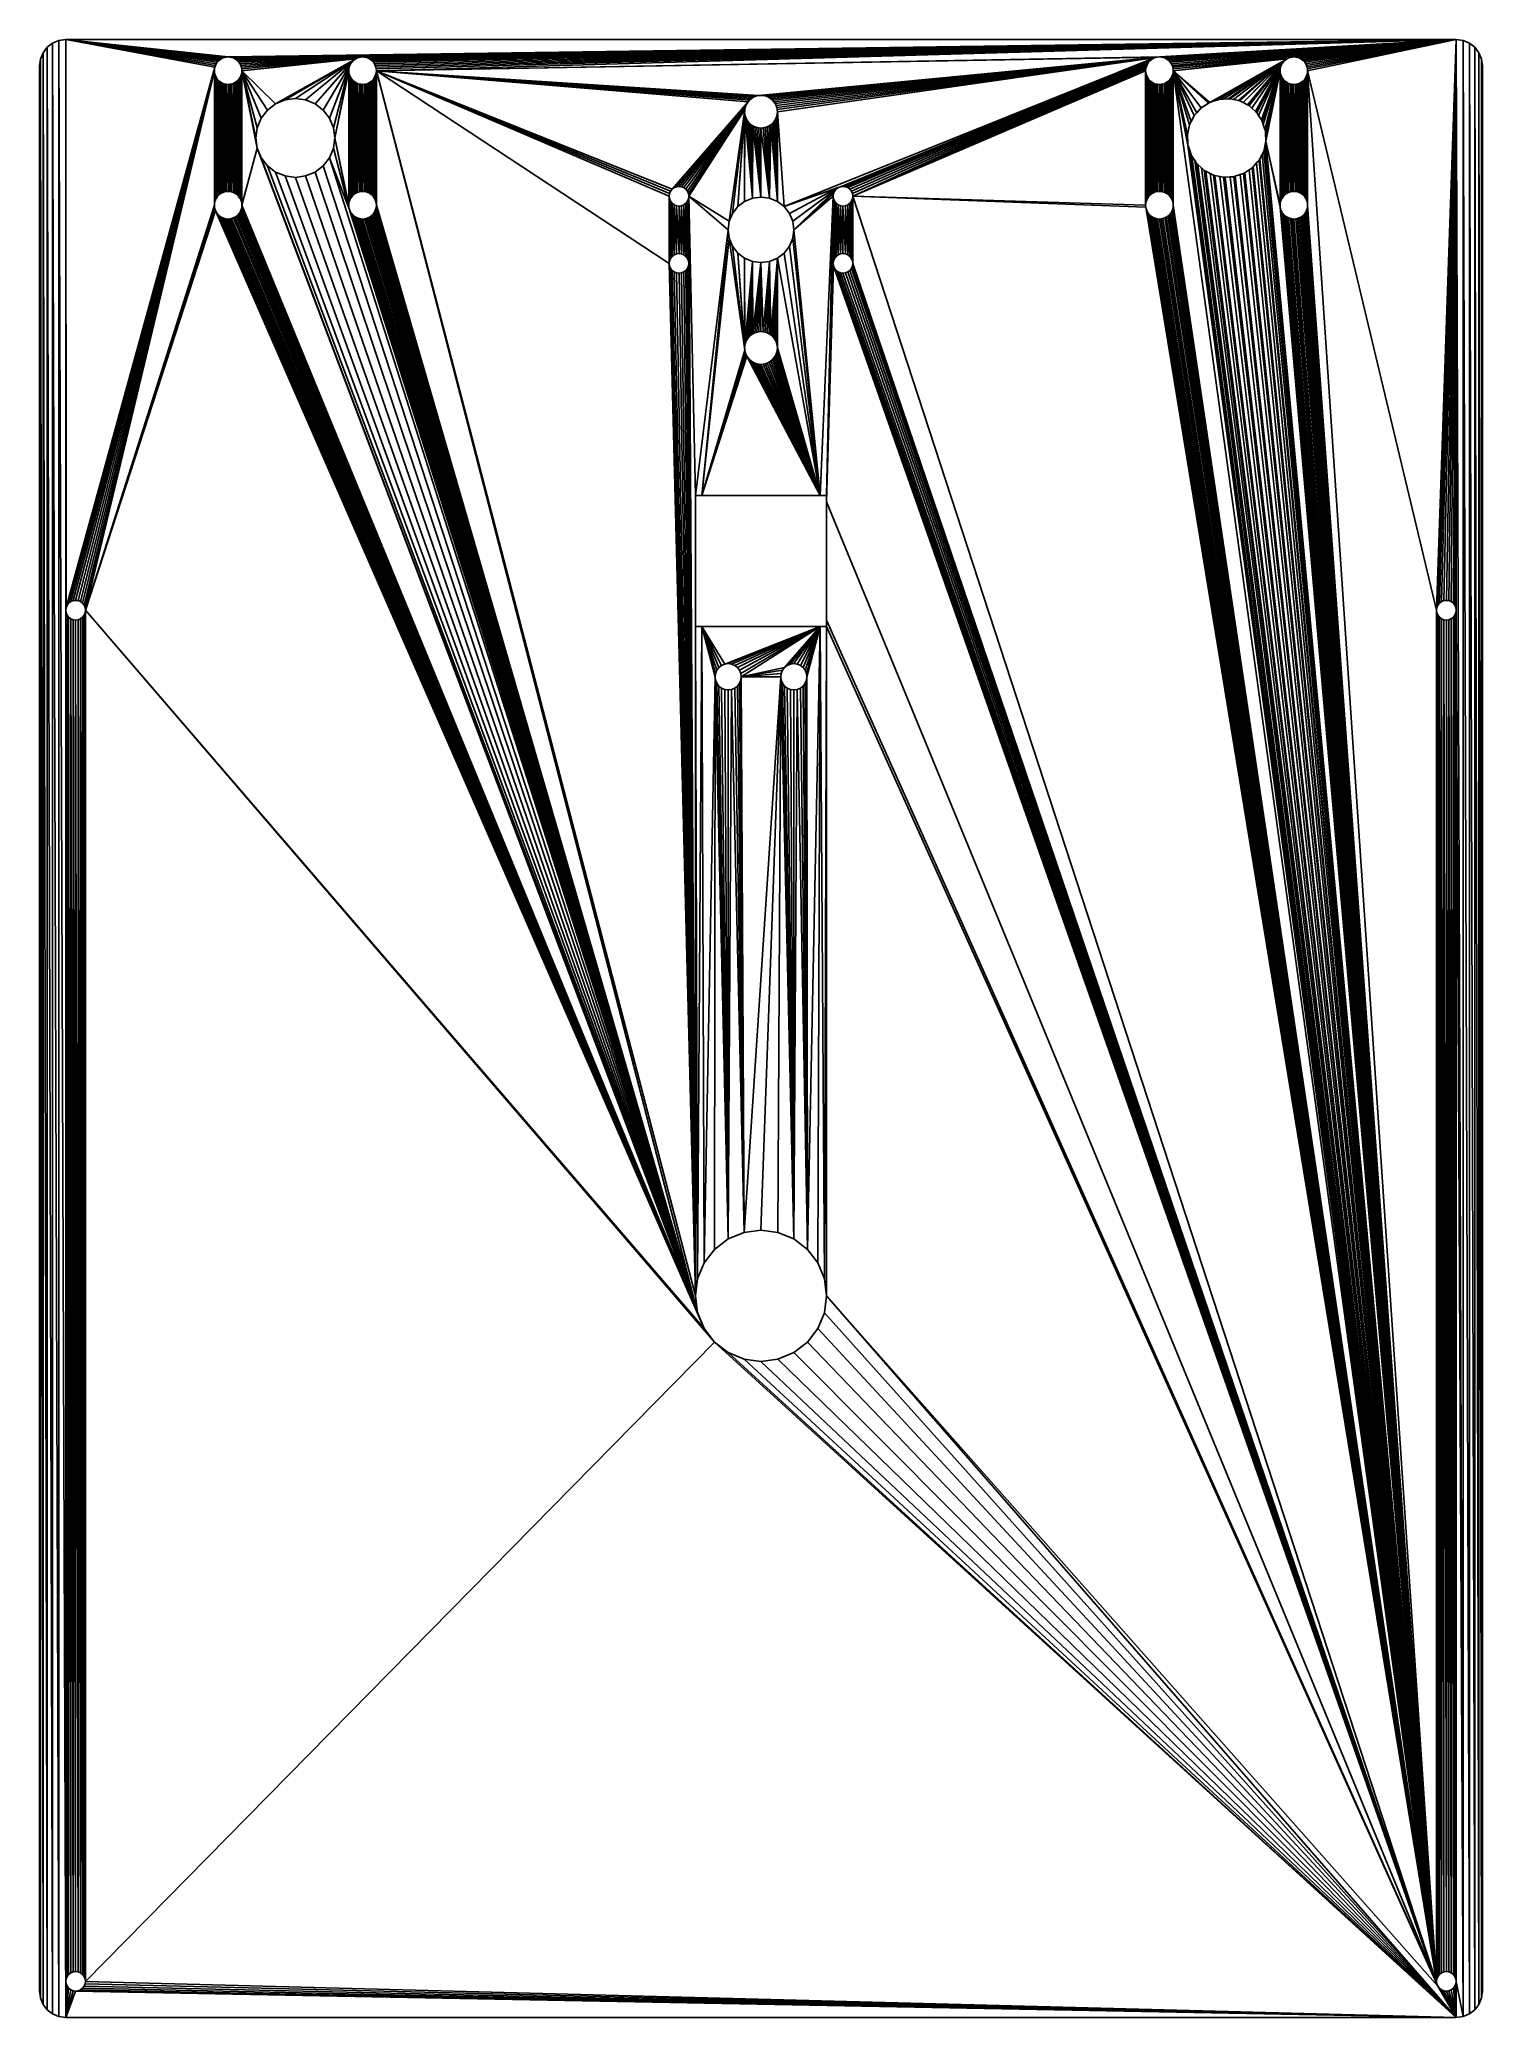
# Model space of a CAD drawing. Header units: metres. Extents: x 345 to 565, y 59 to 361.
import ezdxf

# ---------------------------------------------------------------- set-up
doc = ezdxf.new("R2010")
doc.units = ezdxf.units.M

msp = doc.modelspace()

# ---------------------------------------------------------------- meshes
at = {"layer": 'Layer0'}
mesh = msp.add_polyface(dxfattribs=at)
corners = [(348.5, 59.39, 136.99), (348.55, 64.5, 136.99), (348.5, 64.89, 136.99), (348.7, 64.14, 136.99), (348.94, 63.83, 136.99), (349.25, 63.59, 136.99), (349.61, 63.44, 136.99), (350, 63.39, 136.99), (560.5, 59.39, 136.99), (350.39, 63.44, 136.99), (350.75, 63.59, 136.99), (351.06, 63.83, 136.99), (351.3, 64.14, 136.99), (351.45, 64.5, 136.99), (351.5, 64.89, 136.99), (447.43, 162.32, 136.99), (351.5, 273.89, 136.99), (445.84, 164.39, 136.99), (449.5, 160.73, 136.99), (451.91, 159.73, 136.99), (454.5, 159.39, 136.99), (457.09, 159.73, 136.99), (459.5, 160.73, 136.99), (461.57, 162.32, 136.99), (463.16, 164.39, 136.99), (464.16, 166.8, 136.99), (464.5, 169.39, 136.99), (557.7, 64.14, 136.99), (464.5, 271.39, 136.99), (464.5, 272.39, 136.99), (557.55, 64.5, 136.99), (344.64, 62.36, 136.99), (344.5, 356.86, 136.99), (344.5, 63.39, 136.99), (344.64, 357.9, 136.99), (345.04, 61.39, 136.99), (345.04, 358.86, 136.99), (345.67, 60.56, 136.99), (345.67, 359.69, 136.99), (346.5, 59.93, 136.99), (346.5, 360.33, 136.99), (347.46, 59.53, 136.99), (347.46, 360.73, 136.99), (348.5, 360.86, 136.99), (464.16, 171.98, 136.99), (348.55, 65.28, 136.99), (348.5, 273.89, 136.99), (348.55, 273.5, 136.99), (348.7, 65.64, 136.99), (348.7, 273.14, 136.99), (348.94, 65.95, 136.99), (348.94, 272.83, 136.99), (349.25, 66.19, 136.99), (349.25, 272.59, 136.99), (349.61, 66.34, 136.99), (349.61, 272.44, 136.99), (350, 66.39, 136.99), (350, 272.39, 136.99), (350.39, 66.34, 136.99), (350.39, 272.44, 136.99), (350.75, 66.19, 136.99), (350.75, 272.59, 136.99), (351.06, 65.95, 136.99), (351.06, 272.83, 136.99), (351.3, 65.64, 136.99), (351.3, 273.14, 136.99), (351.45, 65.28, 136.99), (351.45, 273.5, 136.99)]
mesh.append_faces([[corners[k] for k in face] for face in [(31, 32, 33)]], dxfattribs={"vtx0": -1})
mesh.append_faces([[corners[k] for k in face] for face in [(1, 0, 3), (3, 0, 4), (4, 0, 5), (5, 0, 6), (6, 0, 7), (7, 8, 9), (9, 8, 10), (10, 8, 11), (11, 8, 12), (12, 8, 13), (13, 8, 14), (15, 8, 18), (18, 8, 19), (19, 8, 20), (20, 8, 21), (21, 8, 22), (22, 8, 23), (23, 8, 24), (24, 8, 25), (25, 8, 26), (28, 27, 29), (45, 46, 2), (46, 45, 47), (47, 48, 49), (49, 50, 51), (51, 52, 53), (53, 54, 55), (55, 56, 57), (57, 58, 59), (59, 60, 61), (61, 62, 63), (63, 64, 65), (65, 66, 67), (67, 14, 16)]], dxfattribs={"vtx0": -1, "vtx1": -1})
mesh.append_faces([[corners[k] for k in face] for face in [(14, 8, 15), (14, 15, 16), (26, 8, 27), (26, 27, 28), (43, 0, 2)]], dxfattribs={"vtx0": -1, "vtx1": -1, "vtx2": -1})
mesh.append_faces([[corners[k] for k in face] for face in [(0, 1, 2), (7, 0, 8), (16, 15, 17), (29, 27, 30), (34, 31, 35), (36, 35, 37), (38, 37, 39), (40, 39, 41), (42, 41, 0), (28, 44, 26), (47, 45, 48), (49, 48, 50), (51, 50, 52), (53, 52, 54), (55, 54, 56), (57, 56, 58), (59, 58, 60), (61, 60, 62), (63, 62, 64), (65, 64, 66), (67, 66, 14)]], dxfattribs={"vtx0": -1, "vtx2": -1})
mesh = msp.add_polyface(dxfattribs=at)
corners = [(351.5, 273.89, 136.99), (445.84, 164.39, 136.99), (371.31, 334.81, 136.99), (371.22, 335.07, 136.99), (371.16, 335.34, 136.99), (371.15, 335.61, 136.99), (371.43, 334.56, 136.99), (371.58, 334.33, 136.99), (371.76, 334.13, 136.99), (371.97, 333.95, 136.99), (372.2, 333.79, 136.99), (372.44, 333.67, 136.99), (372.7, 333.58, 136.99), (372.97, 333.53, 136.99), (373.25, 333.51, 136.99), (373.52, 333.53, 136.99), (373.79, 333.58, 136.99), (374.05, 333.67, 136.99), (374.3, 333.79, 136.99), (374.53, 333.95, 136.99), (374.73, 334.13, 136.99), (374.84, 334.25, 136.99), (374.91, 334.33, 136.99), (375.07, 334.56, 136.99), (375.19, 334.81, 136.99), (444.84, 166.8, 136.99), (375.28, 335.07, 136.99), (375.33, 335.34, 136.99), (375.35, 335.61, 136.99), (377.7, 344.31, 136.99), (378.3, 342.86, 136.99), (379.26, 341.62, 136.99), (380.5, 340.67, 136.99), (381.95, 340.07, 136.99), (383.5, 339.86, 136.99), (385.05, 340.07, 136.99), (386.5, 340.67, 136.99), (387.74, 341.62, 136.99), (388.7, 342.86, 136.99), (391.72, 335.07, 136.99), (391.81, 334.81, 136.99), (391.93, 334.56, 136.99), (392.09, 334.33, 136.99), (344.5, 356.86, 136.99), (344.64, 62.36, 136.99), (344.64, 357.9, 136.99), (345.04, 61.39, 136.99), (345.04, 358.86, 136.99), (345.67, 60.56, 136.99), (345.67, 359.69, 136.99), (346.5, 59.93, 136.99), (346.5, 360.33, 136.99), (347.46, 59.53, 136.99), (347.46, 360.73, 136.99), (348.5, 59.39, 136.99), (348.5, 360.86, 136.99), (348.5, 273.89, 136.99), (348.55, 274.28, 136.99), (371.22, 356.66, 136.99), (348.7, 274.64, 136.99), (348.94, 274.95, 136.99), (349.25, 275.19, 136.99), (349.61, 275.34, 136.99), (350, 275.39, 136.99), (350.39, 275.34, 136.99), (350.75, 275.19, 136.99), (351.06, 274.95, 136.99), (351.3, 274.64, 136.99), (351.45, 274.28, 136.99), (371.16, 356.39, 136.99), (371.15, 356.12, 136.99)]
mesh.append_faces([[corners[k] for k in face] for face in [(2, 1, 6), (6, 1, 7), (7, 1, 8), (8, 1, 9), (9, 1, 10), (10, 1, 11), (11, 1, 12), (12, 1, 13), (13, 1, 14), (14, 1, 15), (15, 1, 16), (16, 1, 17), (17, 1, 18), (18, 1, 19), (19, 1, 20), (20, 1, 21), (21, 1, 22), (22, 1, 23), (23, 1, 24), (24, 25, 26), (26, 25, 27), (27, 25, 28), (29, 25, 30), (30, 25, 31), (31, 25, 32), (32, 25, 33), (33, 25, 34), (34, 25, 35), (35, 25, 36), (36, 25, 37), (37, 25, 38), (39, 25, 40), (40, 25, 41), (41, 25, 42), (43, 44, 45), (45, 46, 47), (47, 48, 49), (49, 50, 51), (51, 52, 53), (53, 54, 55), (58, 0, 69), (69, 0, 70)]], dxfattribs={"vtx0": -1, "vtx1": -1})
mesh.append_faces([[corners[k] for k in face] for face in [(0, 1, 2), (28, 25, 29), (38, 25, 39), (55, 57, 58), (70, 0, 5)]], dxfattribs={"vtx0": -1, "vtx1": -1, "vtx2": -1})
mesh.append_faces([[corners[k] for k in face] for face in [(0, 2, 3), (0, 3, 4), (0, 4, 5), (55, 56, 57), (58, 57, 59), (58, 59, 60), (58, 60, 61), (58, 61, 62), (58, 62, 63), (58, 63, 64), (58, 64, 65), (58, 65, 66), (58, 66, 67), (58, 67, 68), (58, 68, 0)]], dxfattribs={"vtx0": -1, "vtx2": -1})
mesh = msp.add_polyface(dxfattribs=at)
corners = [(459.5, 178.05, 136.99), (457.5, 263.74, 136.99), (457.09, 179.05, 136.99), (457.57, 263.22, 136.99), (457.77, 262.74, 136.99), (458.09, 262.32, 136.99), (458.5, 262, 136.99), (458.98, 261.8, 136.99), (459.5, 261.74, 136.99), (460.02, 261.8, 136.99), (461.57, 176.46, 136.99), (460.5, 262, 136.99), (460.91, 262.32, 136.99), (461.23, 262.74, 136.99), (461.43, 263.22, 136.99), (461.5, 263.74, 136.99), (375.19, 334.81, 136.99), (445.84, 164.39, 136.99), (444.84, 166.8, 136.99), (395.85, 356.12, 136.99), (444.5, 169.39, 136.99), (464.5, 272.39, 136.99), (557.55, 64.5, 136.99), (464.5, 290.39, 136.99), (465.55, 326.35, 136.99), (465.7, 325.99, 136.99), (465.94, 325.68, 136.99), (466.25, 325.44, 136.99), (466.61, 325.29, 136.99), (467, 325.24, 136.99), (467.39, 325.29, 136.99), (467.75, 325.44, 136.99), (468.06, 325.68, 136.99), (468.3, 325.99, 136.99), (468.45, 326.35, 136.99), (468.5, 326.74, 136.99), (468.5, 336.99, 136.99), (513.16, 335.34, 136.99), (513.22, 335.07, 136.99), (513.31, 334.81, 136.99), (513.43, 334.56, 136.99), (348.5, 360.86, 136.99), (348.5, 64.89, 136.99), (348.5, 273.89, 136.99), (444.5, 291.39, 136.99), (444.5, 271.39, 136.99), (444.84, 171.98, 136.99), (445.5, 271.39, 136.99), (445.84, 174.39, 136.99), (447.5, 263.74, 136.99), (447.43, 176.46, 136.99), (451.5, 263.74, 136.99), (451.91, 179.05, 136.99), (454.5, 179.39, 136.99), (463.5, 271.39, 136.99), (463.16, 174.39, 136.99), (464.16, 171.98, 136.99), (464.5, 271.39, 136.99), (449.5, 178.05, 136.99), (447.57, 263.22, 136.99), (447.77, 262.74, 136.99), (448.09, 262.32, 136.99), (448.5, 262, 136.99), (448.98, 261.8, 136.99), (449.5, 261.74, 136.99), (450.02, 261.8, 136.99), (450.5, 262, 136.99), (450.91, 262.32, 136.99), (451.23, 262.74, 136.99), (451.43, 263.22, 136.99)]
mesh.append_faces([[corners[k] for k in face] for face in [(0, 1, 2), (1, 0, 3), (3, 0, 4), (4, 0, 5), (5, 0, 6), (6, 0, 7), (7, 0, 8), (8, 0, 9), (9, 10, 11), (11, 10, 12), (12, 10, 13), (13, 10, 14), (14, 10, 15), (21, 22, 23), (24, 22, 25), (25, 22, 26), (26, 22, 27), (27, 22, 28), (28, 22, 29), (29, 22, 30), (30, 22, 31), (31, 22, 32), (32, 22, 33), (33, 22, 34), (34, 22, 35), (37, 22, 38), (38, 22, 39), (39, 22, 40), (46, 45, 20), (45, 46, 47), (54, 56, 57), (58, 49, 50), (49, 58, 59), (59, 58, 60), (60, 58, 61), (61, 58, 62), (62, 58, 63), (63, 58, 64), (64, 58, 65), (65, 52, 66), (66, 52, 67), (67, 52, 68), (68, 52, 69), (69, 52, 51)]], dxfattribs={"vtx0": -1, "vtx1": -1})
mesh.append_faces([[corners[k] for k in face] for face in [(23, 22, 24), (35, 22, 36), (36, 22, 37), (41, 42, 43), (44, 20, 45), (47, 48, 49), (1, 51, 52), (54, 15, 10)]], dxfattribs={"vtx0": -1, "vtx1": -1, "vtx2": -1})
mesh.append_faces([[corners[k] for k in face] for face in [(9, 0, 10), (16, 17, 18), (19, 18, 20), (47, 46, 48), (49, 48, 50), (1, 52, 53), (1, 53, 2), (54, 10, 55), (54, 55, 56), (65, 58, 52)]], dxfattribs={"vtx0": -1, "vtx2": -1})
mesh = msp.add_polyface(dxfattribs=at)
corners = [(375.35, 335.61, 136.99), (377.7, 344.31, 136.99), (375.35, 356.12, 136.99), (348.5, 360.86, 136.99), (371.22, 356.66, 136.99), (371.31, 356.92, 136.99), (371.43, 357.17, 136.99), (371.58, 357.4, 136.99), (371.76, 357.6, 136.99), (371.97, 357.78, 136.99), (372.2, 357.94, 136.99), (372.44, 358.06, 136.99), (372.7, 358.15, 136.99), (372.97, 358.2, 136.99), (373.25, 358.22, 136.99), (371.16, 335.89, 136.99), (371.15, 356.12, 136.99), (371.15, 335.61, 136.99), (371.16, 355.84, 136.99), (371.22, 336.16, 136.99), (371.22, 355.57, 136.99), (371.31, 336.42, 136.99), (371.31, 355.31, 136.99), (371.43, 336.66, 136.99), (371.43, 355.07, 136.99), (371.58, 336.89, 136.99), (371.58, 354.84, 136.99), (371.76, 337.1, 136.99), (371.76, 354.63, 136.99), (371.88, 337.2, 136.99), (371.88, 354.52, 136.99), (371.97, 337.28, 136.99), (371.97, 354.45, 136.99), (372.2, 337.43, 136.99), (372.2, 354.3, 136.99), (372.44, 337.55, 136.99), (372.44, 354.18, 136.99), (372.7, 337.64, 136.99), (372.7, 354.09, 136.99), (372.97, 337.69, 136.99), (372.97, 354.04, 136.99), (373.25, 337.71, 136.99), (373.25, 354.02, 136.99), (373.52, 337.69, 136.99), (373.52, 354.04, 136.99), (373.79, 337.64, 136.99), (373.79, 354.09, 136.99), (374.05, 337.55, 136.99), (374.05, 354.18, 136.99), (374.3, 337.43, 136.99), (374.3, 354.3, 136.99), (374.53, 337.28, 136.99), (374.53, 354.45, 136.99), (374.73, 337.1, 136.99), (374.73, 354.63, 136.99), (374.91, 336.89, 136.99), (374.91, 354.84, 136.99), (375.07, 336.66, 136.99), (375.07, 355.07, 136.99), (375.19, 336.42, 136.99), (375.19, 355.31, 136.99), (375.28, 336.16, 136.99), (375.28, 355.57, 136.99), (375.33, 335.89, 136.99), (375.33, 355.84, 136.99)]
mesh.append_faces([[corners[k] for k in face] for face in [(15, 16, 17), (16, 15, 18), (18, 19, 20), (20, 21, 22), (22, 23, 24), (24, 25, 26), (26, 27, 28), (28, 29, 30), (30, 31, 32), (32, 33, 34), (34, 35, 36), (36, 37, 38), (38, 39, 40), (40, 41, 42), (42, 43, 44), (44, 45, 46), (46, 47, 48), (48, 49, 50), (50, 51, 52), (52, 53, 54), (54, 55, 56), (56, 57, 58), (58, 59, 60), (60, 61, 62), (62, 63, 64), (64, 0, 2)]], dxfattribs={"vtx0": -1, "vtx1": -1})
mesh.append_faces([[corners[k] for k in face] for face in [(0, 1, 2)]], dxfattribs={"vtx0": -1, "vtx1": -1, "vtx2": -1})
mesh.append_faces([[corners[k] for k in face] for face in [(3, 4, 5), (3, 5, 6), (3, 6, 7), (3, 7, 8), (3, 8, 9), (3, 9, 10), (3, 10, 11), (3, 11, 12), (3, 12, 13), (3, 13, 14), (18, 15, 19), (20, 19, 21), (22, 21, 23), (24, 23, 25), (26, 25, 27), (28, 27, 29), (30, 29, 31), (32, 31, 33), (34, 33, 35), (36, 35, 37), (38, 37, 39), (40, 39, 41), (42, 41, 43), (44, 43, 45), (46, 45, 47), (48, 47, 49), (50, 49, 51), (52, 51, 53), (54, 53, 55), (56, 55, 57), (58, 57, 59), (60, 59, 61), (62, 61, 63), (64, 63, 0)]], dxfattribs={"vtx0": -1, "vtx2": -1})
mesh = msp.add_polyface(dxfattribs=at)
corners = [(348.5, 360.86, 136.99), (373.25, 358.22, 136.99), (560.5, 360.86, 136.99), (373.52, 358.2, 136.99), (373.79, 358.15, 136.99), (374.05, 358.06, 136.99), (374.3, 357.94, 136.99), (393.75, 358.22, 136.99), (454.17, 352.34, 136.99), (395.85, 356.12, 136.99), (453.85, 352.28, 136.99), (453.54, 352.17, 136.99), (453.25, 352.03, 136.99), (452.98, 351.85, 136.99), (452.73, 351.63, 136.99), (452.52, 351.39, 136.99), (440.94, 338.05, 136.99), (440.7, 337.74, 136.99), (440.55, 337.38, 136.99), (440.5, 336.99, 136.99), (440.5, 326.74, 136.99), (441.25, 338.29, 136.99), (440.55, 327.13, 136.99), (440.55, 336.6, 136.99), (440.7, 327.49, 136.99), (440.7, 336.24, 136.99), (440.94, 327.8, 136.99), (440.94, 335.93, 136.99), (441.25, 328.04, 136.99), (441.25, 335.69, 136.99), (441.61, 328.19, 136.99), (441.61, 335.54, 136.99), (442, 328.24, 136.99), (442, 335.49, 136.99), (442.39, 335.54, 136.99), (442.75, 328.04, 136.99), (442.75, 335.69, 136.99), (443.06, 327.8, 136.99), (443.06, 335.93, 136.99), (443.3, 327.49, 136.99), (443.3, 336.24, 136.99), (443.45, 327.13, 136.99), (443.45, 336.6, 136.99), (443.5, 326.74, 136.99), (443.5, 336.99, 136.99), (392.95, 354.18, 136.99), (393.21, 337.64, 136.99), (393.21, 354.09, 136.99), (393.48, 337.69, 136.99), (393.48, 354.04, 136.99), (393.75, 337.71, 136.99), (393.75, 354.02, 136.99), (394.03, 337.69, 136.99), (394.03, 354.04, 136.99), (394.3, 337.64, 136.99), (394.3, 354.09, 136.99), (394.56, 337.55, 136.99), (394.5, 354.14, 136.99), (394.56, 354.18, 136.99), (394.8, 337.43, 136.99), (394.8, 354.3, 136.99), (395.03, 337.28, 136.99), (395.03, 354.45, 136.99), (395.12, 337.2, 136.99), (395.06, 354.47, 136.99), (395.12, 354.52, 136.99), (395.24, 337.1, 136.99), (395.24, 354.63, 136.99), (395.42, 336.89, 136.99), (395.42, 354.84, 136.99), (395.57, 336.66, 136.99), (395.57, 355.07, 136.99), (395.69, 336.42, 136.99), (395.69, 355.31, 136.99), (395.78, 336.16, 136.99), (395.78, 355.57, 136.99), (395.84, 335.89, 136.99), (395.84, 355.84, 136.99), (395.85, 335.61, 136.99)]
mesh.append_faces([[corners[k] for k in face] for face in [(0, 1, 2), (8, 9, 10), (10, 9, 11), (11, 9, 12), (12, 9, 13), (13, 9, 14), (14, 9, 15), (16, 9, 17), (17, 9, 18), (18, 9, 19), (19, 22, 23), (23, 24, 25), (25, 26, 27), (27, 28, 29), (29, 30, 31), (31, 32, 33), (34, 35, 36), (36, 37, 38), (38, 39, 40), (40, 41, 42), (42, 43, 44), (45, 46, 47), (47, 48, 49), (49, 50, 51), (51, 52, 53), (53, 54, 55), (55, 56, 57), (57, 56, 58), (58, 59, 60), (60, 61, 62), (62, 63, 64), (64, 63, 65), (65, 66, 67), (67, 68, 69), (69, 70, 71), (71, 72, 73), (73, 74, 75), (75, 76, 77), (77, 78, 9)]], dxfattribs={"vtx0": -1, "vtx1": -1})
mesh.append_faces([[corners[k] for k in face] for face in [(2, 6, 7), (15, 9, 16), (19, 9, 20)]], dxfattribs={"vtx0": -1, "vtx1": -1, "vtx2": -1})
mesh.append_faces([[corners[k] for k in face] for face in [(2, 1, 3), (2, 3, 4), (2, 4, 5), (2, 5, 6), (15, 16, 21), (47, 46, 48), (49, 48, 50), (51, 50, 52), (53, 52, 54), (55, 54, 56), (58, 56, 59), (60, 59, 61), (62, 61, 63), (65, 63, 66), (67, 66, 68), (69, 68, 70), (71, 70, 72), (73, 72, 74), (75, 74, 76), (77, 76, 78)]], dxfattribs={"vtx0": -1, "vtx2": -1})
mesh = msp.add_polyface(dxfattribs=at)
corners = [(452, 336.19, 136.99), (452, 349.86, 136.99), (450.96, 335.4, 136.99), (452.02, 349.54, 136.99), (453.21, 336.69, 136.99), (452.09, 349.22, 136.99), (452.19, 348.91, 136.99), (452.33, 348.61, 136.99), (452.52, 348.34, 136.99), (452.73, 348.1, 136.99), (452.98, 347.88, 136.99), (453.25, 347.7, 136.99), (454.5, 336.86, 136.99), (453.54, 347.55, 136.99), (453.85, 347.45, 136.99), (454.17, 347.39, 136.99), (454.5, 347.36, 136.99), (455.79, 336.69, 136.99), (454.83, 347.39, 136.99), (455.15, 347.45, 136.99), (455.46, 347.55, 136.99), (455.75, 347.7, 136.99), (456.02, 347.88, 136.99), (457, 336.19, 136.99), (456.27, 348.1, 136.99), (456.48, 348.34, 136.99), (456.67, 348.61, 136.99), (456.81, 348.91, 136.99), (456.91, 349.22, 136.99), (456.98, 349.54, 136.99), (457, 349.86, 136.99), (458.04, 335.4, 136.99), (560.5, 360.86, 136.99), (393.75, 358.22, 136.99), (394.03, 358.2, 136.99), (394.3, 358.15, 136.99), (394.56, 358.06, 136.99), (394.8, 357.94, 136.99), (395.03, 357.78, 136.99), (395.24, 357.6, 136.99), (395.42, 357.4, 136.99), (395.57, 357.17, 136.99), (395.69, 356.92, 136.99), (395.78, 356.66, 136.99), (395.84, 356.39, 136.99), (395.85, 356.12, 136.99), (514.97, 358.2, 136.99), (454.17, 352.34, 136.99), (452.52, 351.39, 136.99), (441.25, 338.29, 136.99), (441.61, 338.44, 136.99), (442, 338.49, 136.99), (442.39, 338.44, 136.99), (442.75, 338.29, 136.99), (443.06, 338.05, 136.99), (443.3, 337.74, 136.99), (452.33, 351.11, 136.99), (443.45, 337.38, 136.99), (443.5, 336.99, 136.99), (452.19, 350.82, 136.99), (452.09, 350.51, 136.99), (452.02, 350.19, 136.99), (449.67, 333.16, 136.99), (449.5, 331.86, 136.99), (450.17, 334.36, 136.99), (466.25, 338.29, 136.99), (458.83, 334.36, 136.99), (459.33, 333.16, 136.99)]
mesh.append_faces([[corners[k] for k in face] for face in [(0, 1, 2), (1, 0, 3), (3, 4, 5), (5, 4, 6), (6, 4, 7), (7, 4, 8), (8, 4, 9), (9, 4, 10), (10, 4, 11), (11, 12, 13), (13, 12, 14), (14, 12, 15), (15, 12, 16), (16, 17, 18), (18, 17, 19), (19, 17, 20), (20, 17, 21), (21, 17, 22), (22, 23, 24), (24, 23, 25), (25, 23, 26), (26, 23, 27), (27, 23, 28), (28, 23, 29), (29, 23, 30), (48, 55, 56), (56, 58, 59), (59, 58, 60), (60, 58, 61), (62, 58, 63), (61, 2, 1)]], dxfattribs={"vtx0": -1, "vtx1": -1})
mesh.append_faces([[corners[k] for k in face] for face in [(46, 45, 47), (61, 58, 62)]], dxfattribs={"vtx0": -1, "vtx1": -1, "vtx2": -1})
mesh.append_faces([[corners[k] for k in face] for face in [(3, 0, 4), (11, 4, 12), (16, 12, 17), (22, 17, 23), (30, 23, 31), (32, 33, 34), (32, 34, 35), (32, 35, 36), (32, 36, 37), (32, 37, 38), (32, 38, 39), (32, 39, 40), (32, 40, 41), (32, 41, 42), (32, 42, 43), (32, 43, 44), (32, 44, 45), (48, 49, 50), (48, 50, 51), (48, 51, 52), (48, 52, 53), (48, 53, 54), (48, 54, 55), (56, 55, 57), (56, 57, 58), (61, 62, 64), (61, 64, 2), (65, 31, 66), (65, 66, 67)]], dxfattribs={"vtx0": -1, "vtx2": -1})
mesh = msp.add_polyface(dxfattribs=at)
corners = [(468.5, 336.99, 136.99), (513.16, 335.34, 136.99), (513.15, 335.61, 136.99), (560.5, 360.86, 136.99), (395.85, 356.12, 136.99), (515.25, 358.22, 136.99), (514.97, 358.2, 136.99), (454.17, 352.34, 136.99), (454.5, 352.36, 136.99), (454.83, 352.34, 136.99), (455.15, 352.28, 136.99), (455.46, 352.17, 136.99), (455.75, 352.03, 136.99), (456.02, 351.85, 136.99), (456.27, 351.63, 136.99), (456.48, 351.39, 136.99), (456.67, 351.11, 136.99), (456.81, 350.82, 136.99), (456.91, 350.51, 136.99), (456.98, 350.19, 136.99), (457, 349.86, 136.99), (514.7, 358.15, 136.99), (514.44, 358.06, 136.99), (458.04, 335.4, 136.99), (466.61, 338.44, 136.99), (466.25, 338.29, 136.99), (459.33, 333.16, 136.99), (465.94, 338.05, 136.99), (459.5, 331.86, 136.99), (465.7, 337.74, 136.99), (465.55, 337.38, 136.99), (465.5, 336.99, 136.99), (467, 338.49, 136.99), (467.39, 338.44, 136.99), (467.75, 338.29, 136.99), (468.06, 338.05, 136.99), (468.3, 337.74, 136.99), (468.45, 337.38, 136.99), (514.2, 357.94, 136.99), (513.97, 357.78, 136.99), (513.76, 357.6, 136.99), (513.58, 357.4, 136.99), (513.43, 357.17, 136.99), (513.31, 356.92, 136.99), (513.22, 356.66, 136.99), (513.16, 356.39, 136.99), (513.15, 356.12, 136.99), (513.16, 335.89, 136.99), (513.16, 355.84, 136.99), (513.22, 336.16, 136.99), (513.22, 355.57, 136.99), (513.31, 336.42, 136.99), (513.31, 355.31, 136.99), (513.43, 336.66, 136.99), (513.43, 355.07, 136.99), (513.58, 336.89, 136.99), (465.55, 327.13, 136.99), (465.55, 336.6, 136.99), (465.7, 327.49, 136.99), (465.7, 336.24, 136.99), (465.94, 327.8, 136.99), (465.94, 335.93, 136.99), (466.25, 328.04, 136.99), (466.25, 335.69, 136.99), (466.61, 328.19, 136.99), (466.61, 335.54, 136.99), (467.39, 335.54, 136.99), (467.75, 328.04, 136.99), (467.75, 335.69, 136.99), (468.06, 327.8, 136.99), (468.06, 335.93, 136.99), (468.3, 327.49, 136.99), (468.3, 336.24, 136.99), (468.45, 327.13, 136.99), (468.45, 336.6, 136.99), (468.5, 326.74, 136.99)]
mesh.append_faces([[corners[k] for k in face] for face in [(5, 4, 6), (6, 20, 21), (21, 20, 22), (24, 23, 25), (25, 26, 27), (27, 28, 29), (29, 28, 30), (30, 28, 31), (22, 0, 38), (38, 0, 39), (39, 0, 40), (40, 0, 41), (41, 0, 42), (42, 0, 43), (43, 0, 44), (44, 0, 45), (45, 0, 46), (47, 46, 2), (46, 47, 48), (48, 49, 50), (50, 51, 52), (52, 53, 54), (31, 56, 57), (57, 58, 59), (59, 60, 61), (61, 62, 63), (63, 64, 65), (66, 67, 68), (68, 69, 70), (70, 71, 72), (72, 73, 74), (74, 75, 0)]], dxfattribs={"vtx0": -1, "vtx1": -1})
mesh.append_faces([[corners[k] for k in face] for face in [(3, 4, 5), (22, 20, 23), (22, 23, 24), (46, 0, 2)]], dxfattribs={"vtx0": -1, "vtx1": -1, "vtx2": -1})
mesh.append_faces([[corners[k] for k in face] for face in [(0, 1, 2), (6, 7, 8), (6, 8, 9), (6, 9, 10), (6, 10, 11), (6, 11, 12), (6, 12, 13), (6, 13, 14), (6, 14, 15), (6, 15, 16), (6, 16, 17), (6, 17, 18), (6, 18, 19), (6, 19, 20), (27, 26, 28), (22, 24, 32), (22, 32, 33), (22, 33, 34), (22, 34, 35), (22, 35, 36), (22, 36, 37), (22, 37, 0), (48, 47, 49), (50, 49, 51), (52, 51, 53), (54, 53, 55)]], dxfattribs={"vtx0": -1, "vtx2": -1})
mesh = msp.add_polyface(dxfattribs=at)
corners = [(456.67, 312.61, 136.99), (463.5, 291.39, 136.99), (456.81, 312.91, 136.99), (456.91, 313.22, 136.99), (456.98, 313.54, 136.99), (457, 313.86, 136.99), (457, 327.53, 136.99), (458.04, 328.33, 136.99), (458.83, 329.36, 136.99), (459.33, 330.57, 136.99), (459.5, 331.86, 136.99), (464.5, 290.39, 136.99), (465.55, 326.35, 136.99), (465.5, 326.74, 136.99), (517.35, 335.61, 136.99), (557.55, 64.5, 136.99), (517.35, 356.12, 136.99), (519.6, 344.79, 136.99), (519.67, 344.56, 136.99), (531.2, 344.08, 136.99), (557.5, 64.89, 136.99), (531.37, 344.85, 136.99), (531.48, 345.37, 136.99), (537.85, 335.61, 136.99), (537.85, 356.12, 136.99), (560.5, 360.86, 136.99), (561.54, 59.53, 136.99), (561.54, 360.73, 136.99), (562.5, 59.93, 136.99), (562.5, 360.33, 136.99), (563.33, 60.56, 136.99), (563.33, 359.69, 136.99), (563.96, 61.39, 136.99), (563.96, 358.86, 136.99), (564.36, 62.36, 136.99), (564.36, 357.9, 136.99), (564.5, 63.39, 136.99), (564.5, 356.86, 136.99), (465.5, 336.99, 136.99), (464.5, 291.39, 136.99), (557.5, 273.89, 136.99), (557.55, 274.28, 136.99), (557.7, 274.64, 136.99), (557.94, 274.95, 136.99), (558.25, 275.19, 136.99), (558.61, 275.34, 136.99), (559, 275.39, 136.99), (559.39, 275.34, 136.99), (559.75, 275.19, 136.99), (560.06, 274.95, 136.99), (560.3, 274.64, 136.99), (560.45, 274.28, 136.99), (560.5, 273.89, 136.99), (465.55, 327.13, 136.99), (465.55, 336.6, 136.99), (465.7, 327.49, 136.99), (465.7, 336.24, 136.99), (465.94, 327.8, 136.99), (465.94, 335.93, 136.99), (466.25, 328.04, 136.99), (466.25, 335.69, 136.99), (466.61, 328.19, 136.99), (466.61, 335.54, 136.99), (467, 328.24, 136.99), (467, 335.49, 136.99), (467.39, 328.19, 136.99), (467.39, 335.54, 136.99), (467.75, 328.04, 136.99), (467.75, 335.69, 136.99), (468.06, 327.8, 136.99), (468.06, 335.93, 136.99), (468.3, 327.49, 136.99), (468.3, 336.24, 136.99), (468.45, 327.13, 136.99), (468.45, 336.6, 136.99), (468.5, 326.74, 136.99), (463.5, 271.39, 136.99), (458.09, 265.15, 136.99), (458.5, 265.47, 136.99), (458.98, 265.67, 136.99), (459.5, 265.74, 136.99), (460.02, 265.67, 136.99), (460.5, 265.47, 136.99), (460.91, 265.15, 136.99), (461.23, 264.74, 136.99), (461.43, 264.25, 136.99), (461.5, 263.74, 136.99)]
mesh.append_faces([[corners[k] for k in face] for face in [(35, 36, 37)]], dxfattribs={"vtx0": -1})
mesh.append_faces([[corners[k] for k in face] for face in [(0, 1, 2), (2, 1, 3), (3, 1, 4), (4, 1, 5), (6, 1, 7), (7, 1, 8), (8, 1, 9), (9, 1, 10), (17, 15, 18), (19, 20, 21), (21, 20, 22), (25, 26, 27), (27, 28, 29), (29, 30, 31), (31, 32, 33), (33, 34, 35), (53, 38, 13), (62, 63, 64), (64, 65, 66)]], dxfattribs={"vtx0": -1, "vtx1": -1})
mesh.append_faces([[corners[k] for k in face] for face in [(5, 1, 6), (14, 15, 16), (16, 15, 17), (23, 20, 24), (38, 10, 1), (38, 11, 13), (25, 24, 40)]], dxfattribs={"vtx0": -1, "vtx1": -1, "vtx2": -1})
mesh.append_faces([[corners[k] for k in face] for face in [(11, 12, 13), (38, 1, 39), (38, 39, 11), (25, 40, 41), (25, 41, 42), (25, 42, 43), (25, 43, 44), (25, 44, 45), (25, 45, 46), (25, 46, 47), (25, 47, 48), (25, 48, 49), (25, 49, 50), (25, 50, 51), (25, 51, 52), (54, 53, 55), (56, 55, 57), (58, 57, 59), (60, 59, 61), (62, 61, 63), (64, 63, 65), (66, 65, 67), (68, 67, 69), (70, 69, 71), (72, 71, 73), (74, 73, 75), (76, 77, 78), (76, 78, 79), (76, 79, 80), (76, 80, 81), (76, 81, 82), (76, 82, 83), (76, 83, 84), (76, 84, 85), (76, 85, 86)]], dxfattribs={"vtx0": -1, "vtx2": -1})
mesh = msp.add_polyface(dxfattribs=at)
corners = [(513.97, 333.95, 136.99), (557.55, 64.5, 136.99), (514.2, 333.79, 136.99), (514.44, 333.67, 136.99), (514.7, 333.58, 136.99), (514.97, 333.53, 136.99), (515.25, 333.51, 136.99), (515.52, 333.53, 136.99), (515.79, 333.58, 136.99), (516.05, 333.67, 136.99), (516.3, 333.79, 136.99), (516.53, 333.95, 136.99), (520.92, 341.98, 136.99), (557.5, 64.89, 136.99), (534.7, 333.79, 136.99), (534.95, 333.67, 136.99), (535.21, 333.58, 136.99), (535.48, 333.53, 136.99), (535.75, 333.51, 136.99), (536.03, 333.53, 136.99), (536.3, 333.58, 136.99), (536.56, 333.67, 136.99), (536.8, 333.79, 136.99), (557.7, 64.14, 136.99), (560.5, 59.39, 136.99), (557.94, 63.83, 136.99), (558.25, 63.59, 136.99), (558.61, 63.44, 136.99), (559, 63.39, 136.99), (559.39, 63.44, 136.99), (559.75, 63.59, 136.99), (560.06, 63.83, 136.99), (560.3, 64.14, 136.99), (560.45, 64.5, 136.99), (560.5, 64.89, 136.99), (561.54, 59.53, 136.99), (560.5, 273.89, 136.99), (560.5, 360.86, 136.99), (561.54, 360.73, 136.99), (562.5, 59.93, 136.99), (562.5, 360.33, 136.99), (563.33, 60.56, 136.99), (563.33, 359.69, 136.99), (563.96, 61.39, 136.99), (563.96, 358.86, 136.99), (564.36, 62.36, 136.99), (564.36, 357.9, 136.99), (564.5, 63.39, 136.99), (557.5, 273.89, 136.99), (537.85, 356.12, 136.99), (557.55, 65.28, 136.99), (557.55, 273.5, 136.99), (557.7, 65.64, 136.99), (557.7, 273.14, 136.99), (557.94, 65.95, 136.99), (557.94, 272.83, 136.99), (558.25, 66.19, 136.99), (558.25, 272.59, 136.99), (558.61, 66.34, 136.99), (558.61, 272.44, 136.99), (559, 66.39, 136.99), (559, 272.39, 136.99), (559.39, 66.34, 136.99), (559.39, 272.44, 136.99), (559.75, 66.19, 136.99), (559.75, 272.59, 136.99), (560.06, 65.95, 136.99), (560.06, 272.83, 136.99), (560.3, 65.64, 136.99), (560.3, 273.14, 136.99), (560.45, 65.28, 136.99), (560.45, 273.5, 136.99)]
mesh.append_faces([[corners[k] for k in face] for face in [(0, 1, 2), (2, 1, 3), (3, 1, 4), (4, 1, 5), (5, 1, 6), (6, 1, 7), (7, 1, 8), (8, 1, 9), (9, 1, 10), (10, 1, 11), (14, 13, 15), (15, 13, 16), (16, 13, 17), (17, 13, 18), (18, 13, 19), (19, 13, 20), (20, 13, 21), (21, 13, 22), (23, 24, 25), (25, 24, 26), (26, 24, 27), (27, 24, 28), (28, 24, 29), (29, 24, 30), (30, 24, 31), (31, 24, 32), (32, 24, 33), (33, 24, 34), (50, 48, 13), (48, 50, 51), (51, 52, 53), (53, 54, 55), (55, 56, 57), (57, 58, 59), (59, 60, 61), (61, 62, 63), (63, 64, 65), (65, 66, 67), (67, 68, 69), (69, 70, 71), (71, 34, 36)]], dxfattribs={"vtx0": -1, "vtx1": -1})
mesh.append_faces([[corners[k] for k in face] for face in [(34, 35, 36), (36, 35, 37), (48, 49, 13)]], dxfattribs={"vtx0": -1, "vtx1": -1, "vtx2": -1})
mesh.append_faces([[corners[k] for k in face] for face in [(12, 1, 13), (34, 24, 35), (38, 35, 39), (40, 39, 41), (42, 41, 43), (44, 43, 45), (46, 45, 47), (51, 50, 52), (53, 52, 54), (55, 54, 56), (57, 56, 58), (59, 58, 60), (61, 60, 62), (63, 62, 64), (65, 64, 66), (67, 66, 68), (69, 68, 70), (71, 70, 34)]], dxfattribs={"vtx0": -1, "vtx2": -1})
mesh = msp.add_polyface(dxfattribs=at)
corners = [(560.5, 360.86, 136.99), (515.25, 358.22, 136.99), (515.52, 358.2, 136.99), (515.79, 358.15, 136.99), (516.05, 358.06, 136.99), (516.3, 357.94, 136.99), (516.53, 357.78, 136.99), (516.73, 357.6, 136.99), (516.84, 357.48, 136.99), (516.89, 357.42, 136.99), (516.91, 357.4, 136.99), (517.07, 357.17, 136.99), (517.19, 356.92, 136.99), (517.22, 356.86, 136.99), (517.28, 356.66, 136.99), (517.33, 356.39, 136.99), (535.48, 358.2, 136.99), (517.35, 356.12, 136.99), (535.21, 358.15, 136.99), (534.95, 358.06, 136.99), (534.7, 357.94, 136.99), (522.94, 351.29, 136.99), (523.45, 351.45, 136.99), (524.19, 351.69, 136.99), (524.43, 351.77, 136.99), (524.97, 351.79, 136.99), (534.47, 357.78, 136.99), (525.75, 351.83, 136.99), (525.99, 351.84, 136.99), (526.52, 351.73, 136.99), (527.28, 351.57, 136.99), (534.27, 357.6, 136.99), (527.52, 351.51, 136.99), (528, 351.27, 136.99), (534.09, 357.4, 136.99), (528.7, 350.91, 136.99), (528.92, 350.8, 136.99), (529.32, 350.43, 136.99), (533.93, 357.17, 136.99), (529.89, 349.91, 136.99), (530.08, 349.74, 136.99), (533.78, 356.86, 136.99), (530.37, 349.29, 136.99), (530.79, 348.64, 136.99), (530.93, 348.43, 136.99), (531.09, 347.91, 136.99), (533.72, 356.66, 136.99), (531.47, 345.62, 136.99), (533.67, 356.39, 136.99), (531.48, 345.37, 136.99), (533.65, 356.12, 136.99), (533.8, 356.89, 136.99), (533.81, 356.92, 136.99), (534.11, 357.42, 136.99), (534.16, 357.48, 136.99), (535.75, 358.22, 136.99), (536.03, 358.2, 136.99), (536.3, 358.15, 136.99), (536.56, 358.06, 136.99), (536.8, 357.94, 136.99), (537.03, 357.78, 136.99), (537.24, 357.6, 136.99), (537.42, 357.4, 136.99), (537.57, 357.17, 136.99), (537.69, 356.92, 136.99), (537.78, 356.66, 136.99), (537.84, 356.39, 136.99), (537.85, 356.12, 136.99)]
mesh.append_faces([[corners[k] for k in face] for face in [(38, 51, 52), (31, 53, 54)]], dxfattribs={"vtx0": -1})
mesh.append_faces([[corners[k] for k in face] for face in [(16, 17, 18), (18, 17, 19), (19, 17, 20), (20, 25, 26), (26, 30, 31), (34, 37, 38), (41, 45, 46), (46, 47, 48), (48, 49, 50)]], dxfattribs={"vtx0": -1, "vtx1": -1})
mesh.append_faces([[corners[k] for k in face] for face in [(0, 15, 16), (31, 33, 34), (38, 40, 41)]], dxfattribs={"vtx0": -1, "vtx1": -1, "vtx2": -1})
mesh.append_faces([[corners[k] for k in face] for face in [(0, 1, 2), (0, 2, 3), (0, 3, 4), (0, 4, 5), (0, 5, 6), (0, 6, 7), (0, 7, 8), (0, 8, 9), (0, 9, 10), (0, 10, 11), (0, 11, 12), (0, 12, 13), (0, 13, 14), (0, 14, 15), (20, 21, 22), (20, 22, 23), (20, 23, 24), (20, 24, 25), (26, 25, 27), (26, 27, 28), (26, 28, 29), (26, 29, 30), (31, 30, 32), (31, 32, 33), (34, 33, 35), (34, 35, 36), (34, 36, 37), (38, 37, 39), (38, 39, 40), (41, 40, 42), (41, 42, 43), (41, 43, 44), (41, 44, 45), (38, 41, 51), (31, 34, 53), (0, 16, 55), (0, 55, 56), (0, 56, 57), (0, 57, 58), (0, 58, 59), (0, 59, 60), (0, 60, 61), (0, 61, 62), (0, 62, 63), (0, 63, 64), (0, 64, 65), (0, 65, 66), (0, 66, 67)]], dxfattribs={"vtx0": -1, "vtx2": -1})
mesh = msp.add_polyface(dxfattribs=at)
corners = [(375.35, 356.12, 136.99), (377.7, 344.31, 136.99), (377.5, 345.86, 136.99), (388.7, 342.86, 136.99), (391.72, 335.07, 136.99), (389.3, 344.31, 136.99), (389.5, 345.86, 136.99), (391.67, 335.34, 136.99), (391.65, 335.61, 136.99), (393.75, 358.22, 136.99), (374.3, 357.94, 136.99), (374.53, 357.78, 136.99), (374.73, 357.6, 136.99), (374.84, 357.48, 136.99), (374.91, 357.4, 136.99), (375.07, 357.17, 136.99), (393.48, 358.2, 136.99), (375.19, 356.92, 136.99), (375.28, 356.66, 136.99), (375.33, 356.39, 136.99), (393.21, 358.15, 136.99), (392.95, 358.06, 136.99), (392.7, 357.94, 136.99), (380.5, 351.06, 136.99), (379.26, 350.11, 136.99), (378.3, 348.86, 136.99), (377.7, 347.42, 136.99), (381.95, 351.66, 136.99), (383.5, 351.86, 136.99), (392.47, 357.78, 136.99), (385.05, 351.66, 136.99), (392.27, 357.6, 136.99), (386.5, 351.06, 136.99), (392.16, 357.48, 136.99), (392.11, 357.42, 136.99), (392.09, 357.4, 136.99), (391.93, 357.17, 136.99), (387.74, 350.11, 136.99), (391.78, 356.86, 136.99), (388.7, 348.86, 136.99), (391.72, 356.66, 136.99), (389.3, 347.42, 136.99), (391.67, 356.39, 136.99), (391.65, 356.12, 136.99), (391.81, 356.92, 136.99), (391.67, 335.89, 136.99), (391.67, 355.84, 136.99), (391.72, 336.16, 136.99), (391.72, 355.57, 136.99), (391.81, 336.42, 136.99), (391.81, 355.31, 136.99), (391.93, 336.66, 136.99), (391.93, 355.07, 136.99), (392.09, 336.89, 136.99), (392.09, 354.84, 136.99), (392.27, 337.1, 136.99), (392.27, 354.63, 136.99), (392.47, 337.28, 136.99), (392.47, 354.45, 136.99), (392.7, 337.43, 136.99), (392.7, 354.3, 136.99), (392.95, 337.55, 136.99), (392.95, 354.18, 136.99), (393.21, 337.64, 136.99)]
mesh.append_faces([[corners[k] for k in face] for face in [(36, 38, 44)]], dxfattribs={"vtx0": -1})
mesh.append_faces([[corners[k] for k in face] for face in [(3, 4, 5), (5, 4, 6), (9, 15, 16), (16, 0, 20), (20, 0, 21), (21, 0, 22), (23, 0, 24), (24, 0, 25), (25, 0, 26), (26, 0, 2), (22, 28, 29), (29, 30, 31), (31, 32, 33), (33, 32, 34), (34, 32, 35), (35, 32, 36), (38, 39, 40), (40, 6, 42), (42, 6, 43), (45, 43, 8), (43, 45, 46), (46, 47, 48), (48, 49, 50), (50, 51, 52), (52, 53, 54), (54, 55, 56), (56, 57, 58), (58, 59, 60), (60, 61, 62)]], dxfattribs={"vtx0": -1, "vtx1": -1})
mesh.append_faces([[corners[k] for k in face] for face in [(22, 0, 23), (36, 37, 38), (43, 6, 8)]], dxfattribs={"vtx0": -1, "vtx1": -1, "vtx2": -1})
mesh.append_faces([[corners[k] for k in face] for face in [(0, 1, 2), (6, 4, 7), (6, 7, 8), (9, 10, 11), (9, 11, 12), (9, 12, 13), (9, 13, 14), (9, 14, 15), (16, 15, 17), (16, 17, 18), (16, 18, 19), (16, 19, 0), (22, 23, 27), (22, 27, 28), (29, 28, 30), (31, 30, 32), (36, 32, 37), (38, 37, 39), (40, 39, 41), (40, 41, 6), (46, 45, 47), (48, 47, 49), (50, 49, 51), (52, 51, 53), (54, 53, 55), (56, 55, 57), (58, 57, 59), (60, 59, 61), (62, 61, 63)]], dxfattribs={"vtx0": -1, "vtx2": -1})
mesh = msp.add_polyface(dxfattribs=at)
corners = [(445.5, 291.39, 136.99), (449.67, 330.57, 136.99), (449.5, 331.86, 136.99), (452.02, 313.54, 136.99), (452.09, 313.22, 136.99), (452.19, 312.91, 136.99), (392.09, 334.33, 136.99), (444.84, 166.8, 136.99), (392.16, 334.25, 136.99), (392.27, 334.13, 136.99), (392.47, 333.95, 136.99), (392.7, 333.79, 136.99), (392.95, 333.67, 136.99), (393.21, 333.58, 136.99), (393.48, 333.53, 136.99), (393.75, 333.51, 136.99), (394.03, 333.53, 136.99), (394.3, 333.58, 136.99), (394.56, 333.67, 136.99), (394.8, 333.79, 136.99), (395.03, 333.95, 136.99), (395.24, 334.13, 136.99), (395.42, 334.33, 136.99), (395.57, 334.56, 136.99), (395.69, 334.81, 136.99), (395.78, 335.07, 136.99), (395.84, 335.34, 136.99), (395.85, 335.61, 136.99), (395.85, 356.12, 136.99), (444.5, 169.39, 136.99), (440.5, 326.74, 136.99), (440.55, 326.35, 136.99), (440.7, 325.99, 136.99), (440.94, 325.68, 136.99), (441.25, 325.44, 136.99), (441.61, 325.29, 136.99), (442, 325.24, 136.99), (442.39, 325.29, 136.99), (442.75, 325.44, 136.99), (443.06, 325.68, 136.99), (443.3, 325.99, 136.99), (443.45, 326.35, 136.99), (443.5, 326.74, 136.99), (443.5, 336.99, 136.99), (444.5, 291.39, 136.99), (444.5, 271.39, 136.99), (444.5, 272.39, 136.99), (445.5, 271.39, 136.99), (447.5, 263.74, 136.99), (447.57, 264.25, 136.99), (447.77, 264.74, 136.99), (448.09, 265.15, 136.99), (448.5, 265.47, 136.99), (448.98, 265.67, 136.99), (444.5, 290.39, 136.99), (440.55, 327.13, 136.99), (440.5, 336.99, 136.99), (440.55, 336.6, 136.99), (440.7, 327.49, 136.99), (440.7, 336.24, 136.99), (440.94, 327.8, 136.99), (440.94, 335.93, 136.99), (441.25, 328.04, 136.99), (441.25, 335.69, 136.99), (441.61, 328.19, 136.99), (441.61, 335.54, 136.99), (442, 328.24, 136.99), (442, 335.49, 136.99), (442.39, 328.19, 136.99), (442.39, 335.54, 136.99), (442.75, 328.04, 136.99), (442.75, 335.69, 136.99), (443.06, 327.8, 136.99), (443.06, 335.93, 136.99), (443.3, 327.49, 136.99), (443.3, 336.24, 136.99), (443.45, 327.13, 136.99), (443.45, 336.6, 136.99)]
mesh.append_faces([[corners[k] for k in face] for face in [(3, 0, 4), (4, 0, 5), (6, 7, 8), (8, 7, 9), (9, 7, 10), (10, 7, 11), (11, 7, 12), (12, 7, 13), (13, 7, 14), (14, 7, 15), (15, 7, 16), (16, 7, 17), (17, 7, 18), (18, 7, 19), (19, 7, 20), (20, 7, 21), (21, 7, 22), (22, 7, 23), (23, 7, 24), (24, 7, 25), (25, 7, 26), (26, 7, 27), (30, 29, 31), (31, 29, 32), (32, 29, 33), (33, 29, 34), (34, 29, 35), (35, 29, 36), (36, 29, 37), (37, 29, 38), (38, 29, 39), (39, 29, 40), (40, 29, 41), (41, 29, 42), (55, 56, 30), (67, 68, 69)]], dxfattribs={"vtx0": -1, "vtx1": -1})
mesh.append_faces([[corners[k] for k in face] for face in [(1, 0, 3), (27, 7, 28), (28, 29, 30), (42, 29, 43), (2, 43, 44), (44, 43, 29)]], dxfattribs={"vtx0": -1, "vtx1": -1, "vtx2": -1})
mesh.append_faces([[corners[k] for k in face] for face in [(0, 1, 2), (44, 45, 46), (2, 44, 0), (47, 48, 49), (47, 49, 50), (47, 50, 51), (47, 51, 52), (47, 52, 53), (57, 55, 58), (59, 58, 60), (61, 60, 62), (63, 62, 64), (65, 64, 66), (67, 66, 68), (69, 68, 70), (71, 70, 72), (73, 72, 74), (75, 74, 76), (77, 76, 42)]], dxfattribs={"vtx0": -1, "vtx2": -1})
mesh.append_faces([[corners[k] for k in face] for face in [(54, 44, 46)]], dxfattribs={"vtx1": -1})
mesh = msp.add_polyface(dxfattribs=at)
corners = [(517.35, 356.12, 136.99), (519.6, 344.79, 136.99), (519.52, 346.36, 136.99), (519.53, 346.11, 136.99), (519.57, 345.33, 136.99), (535.48, 358.2, 136.99), (517.33, 356.39, 136.99), (534.7, 357.94, 136.99), (522.94, 351.29, 136.99), (522.73, 351.16, 136.99), (521.62, 350.44, 136.99), (520.93, 349.68, 136.99), (520.57, 349.28, 136.99), (520.1, 348.37, 136.99), (519.85, 347.89, 136.99), (519.63, 346.88, 136.99), (519.8, 347.65, 136.99), (520.45, 349.06, 136.99), (521.45, 350.26, 136.99), (522.07, 350.73, 136.99), (513.43, 355.07, 136.99), (513.58, 336.89, 136.99), (513.58, 354.84, 136.99), (513.76, 337.1, 136.99), (513.76, 354.63, 136.99), (513.88, 337.2, 136.99), (513.88, 354.52, 136.99), (513.94, 337.25, 136.99), (513.94, 354.47, 136.99), (513.97, 354.45, 136.99), (513.97, 337.28, 136.99), (514.2, 337.43, 136.99), (514.2, 354.3, 136.99), (514.44, 337.55, 136.99), (514.44, 354.18, 136.99), (514.5, 337.59, 136.99), (514.5, 354.14, 136.99), (514.7, 354.09, 136.99), (514.7, 337.64, 136.99), (514.97, 337.69, 136.99), (514.97, 354.04, 136.99), (515.25, 337.71, 136.99), (515.25, 354.02, 136.99), (515.52, 337.69, 136.99), (515.52, 354.04, 136.99), (515.79, 337.64, 136.99), (515.79, 354.09, 136.99), (516.05, 337.55, 136.99), (516.05, 354.18, 136.99), (516.3, 337.43, 136.99), (516.3, 354.3, 136.99), (516.53, 337.28, 136.99), (516.53, 354.45, 136.99), (516.73, 337.1, 136.99), (516.73, 354.63, 136.99), (516.91, 336.89, 136.99), (516.91, 354.84, 136.99), (517.07, 336.66, 136.99), (517.07, 355.07, 136.99), (517.19, 336.42, 136.99), (517.19, 355.31, 136.99), (517.28, 336.16, 136.99), (517.28, 355.57, 136.99), (517.33, 335.89, 136.99), (517.33, 355.84, 136.99), (517.35, 335.61, 136.99)]
mesh.append_faces([[corners[k] for k in face] for face in [(3, 1, 4), (14, 15, 16), (12, 13, 17), (10, 11, 18), (9, 10, 19)]], dxfattribs={"vtx0": -1})
mesh.append_faces([[corners[k] for k in face] for face in [(2, 1, 3), (8, 0, 9), (11, 0, 12), (13, 0, 14), (20, 21, 22), (22, 23, 24), (24, 25, 26), (26, 27, 28), (28, 27, 29), (29, 31, 32), (32, 33, 34), (34, 35, 36), (36, 35, 37), (37, 39, 40), (40, 41, 42), (42, 43, 44), (44, 45, 46), (46, 47, 48), (48, 49, 50), (50, 51, 52), (52, 53, 54), (54, 55, 56), (56, 57, 58), (58, 59, 60), (60, 61, 62), (62, 63, 64), (64, 65, 0)]], dxfattribs={"vtx0": -1, "vtx1": -1})
mesh.append_faces([[corners[k] for k in face] for face in [(0, 1, 2), (7, 0, 8), (9, 0, 10), (10, 0, 11), (12, 0, 13), (14, 0, 2)]], dxfattribs={"vtx0": -1, "vtx1": -1, "vtx2": -1})
mesh.append_faces([[corners[k] for k in face] for face in [(5, 6, 0), (14, 2, 15), (22, 21, 23), (24, 23, 25), (26, 25, 27), (29, 27, 30), (29, 30, 31), (32, 31, 33), (34, 33, 35), (37, 35, 38), (37, 38, 39), (40, 39, 41), (42, 41, 43), (44, 43, 45), (46, 45, 47), (48, 47, 49), (50, 49, 51), (52, 51, 53), (54, 53, 55), (56, 55, 57), (58, 57, 59), (60, 59, 61), (62, 61, 63), (64, 63, 65)]], dxfattribs={"vtx0": -1, "vtx2": -1})
mesh = msp.add_polyface(dxfattribs=at)
corners = [(531.48, 345.37, 136.99), (533.67, 335.34, 136.99), (533.65, 335.61, 136.99), (533.72, 356.66, 136.99), (531.09, 347.91, 136.99), (531.33, 347.17, 136.99), (531.4, 346.94, 136.99), (531.43, 346.4, 136.99), (531.47, 345.62, 136.99), (533.67, 356.39, 136.99), (533.65, 356.12, 136.99), (533.67, 335.89, 136.99), (533.67, 355.84, 136.99), (533.72, 336.16, 136.99), (533.72, 355.57, 136.99), (533.81, 336.42, 136.99), (533.81, 355.31, 136.99), (533.93, 336.66, 136.99), (533.93, 355.07, 136.99), (534.09, 336.89, 136.99), (534.09, 354.84, 136.99), (534.27, 337.1, 136.99), (534.27, 354.63, 136.99), (534.47, 337.28, 136.99), (534.47, 354.45, 136.99), (534.7, 337.43, 136.99), (534.7, 354.3, 136.99), (534.95, 337.55, 136.99), (534.95, 354.18, 136.99), (535.21, 337.64, 136.99), (535.21, 354.09, 136.99), (535.48, 337.69, 136.99), (535.48, 354.04, 136.99), (535.75, 337.71, 136.99), (535.75, 354.02, 136.99), (536.03, 337.69, 136.99), (536.03, 354.04, 136.99), (536.3, 337.64, 136.99), (536.3, 354.09, 136.99), (536.5, 337.59, 136.99), (536.4, 354.12, 136.99), (536.5, 354.14, 136.99), (536.56, 354.18, 136.99), (536.56, 337.55, 136.99), (536.8, 337.43, 136.99), (536.8, 354.3, 136.99), (537.03, 337.28, 136.99), (537.03, 354.45, 136.99), (537.06, 337.25, 136.99), (537.06, 354.47, 136.99), (537.12, 337.2, 136.99), (537.12, 354.52, 136.99), (537.24, 337.1, 136.99), (537.24, 354.63, 136.99), (537.42, 336.89, 136.99), (537.42, 354.84, 136.99), (537.57, 336.66, 136.99), (537.57, 355.07, 136.99), (537.69, 336.42, 136.99), (537.69, 355.31, 136.99), (537.78, 336.16, 136.99), (537.78, 355.57, 136.99), (537.84, 335.89, 136.99), (537.84, 355.84, 136.99), (537.85, 335.61, 136.99), (537.85, 356.12, 136.99)]
mesh.append_faces([[corners[k] for k in face] for face in [(11, 10, 2), (10, 11, 12), (12, 13, 14), (14, 15, 16), (16, 17, 18), (18, 19, 20), (20, 21, 22), (22, 23, 24), (24, 25, 26), (26, 27, 28), (28, 29, 30), (30, 31, 32), (32, 33, 34), (34, 35, 36), (36, 37, 38), (38, 39, 40), (40, 39, 41), (41, 39, 42), (42, 44, 45), (45, 46, 47), (47, 48, 49), (49, 50, 51), (51, 52, 53), (53, 54, 55), (55, 56, 57), (57, 58, 59), (59, 60, 61), (61, 62, 63), (63, 64, 65)]], dxfattribs={"vtx0": -1, "vtx1": -1})
mesh.append_faces([[corners[k] for k in face] for face in [(10, 0, 2)]], dxfattribs={"vtx0": -1, "vtx1": -1, "vtx2": -1})
mesh.append_faces([[corners[k] for k in face] for face in [(0, 1, 2), (3, 4, 5), (3, 5, 6), (3, 6, 7), (3, 7, 8), (9, 8, 0), (12, 11, 13), (14, 13, 15), (16, 15, 17), (18, 17, 19), (20, 19, 21), (22, 21, 23), (24, 23, 25), (26, 25, 27), (28, 27, 29), (30, 29, 31), (32, 31, 33), (34, 33, 35), (36, 35, 37), (38, 37, 39), (42, 39, 43), (42, 43, 44), (45, 44, 46), (47, 46, 48), (49, 48, 50), (51, 50, 52), (53, 52, 54), (55, 54, 56), (57, 56, 58), (59, 58, 60), (61, 60, 62), (63, 62, 64)]], dxfattribs={"vtx0": -1, "vtx2": -1})
mesh = msp.add_polyface(dxfattribs=at)
corners = [(513.43, 334.56, 136.99), (557.55, 64.5, 136.99), (513.58, 334.33, 136.99), (513.76, 334.13, 136.99), (513.97, 333.95, 136.99), (516.53, 333.95, 136.99), (516.73, 334.13, 136.99), (516.84, 334.25, 136.99), (516.89, 334.31, 136.99), (516.91, 334.33, 136.99), (517.07, 334.56, 136.99), (517.19, 334.81, 136.99), (517.22, 334.87, 136.99), (517.28, 335.07, 136.99), (517.33, 335.34, 136.99), (517.35, 335.61, 136.99), (519.67, 344.56, 136.99), (519.91, 343.81, 136.99), (520.07, 343.3, 136.99), (520.21, 343.09, 136.99), (520.63, 342.44, 136.99), (520.92, 341.98, 136.99), (557.5, 64.89, 136.99), (521.11, 341.82, 136.99), (521.68, 341.29, 136.99), (522.08, 340.93, 136.99), (522.3, 340.82, 136.99), (523, 340.46, 136.99), (523.48, 340.22, 136.99), (523.72, 340.16, 136.99), (524.48, 340, 136.99), (525.01, 339.88, 136.99), (525.25, 339.9, 136.99), (526.03, 339.93, 136.99), (526.57, 339.96, 136.99), (526.81, 340.04, 136.99), (527.55, 340.28, 136.99), (528.06, 340.44, 136.99), (528.27, 340.57, 136.99), (528.93, 341, 136.99), (529.38, 341.29, 136.99), (529.55, 341.47, 136.99), (530.07, 342.05, 136.99), (530.43, 342.45, 136.99), (530.55, 342.67, 136.99), (530.9, 343.36, 136.99), (531.15, 343.84, 136.99), (531.2, 344.08, 136.99), (531.48, 345.37, 136.99), (533.67, 335.34, 136.99), (533.72, 335.07, 136.99), (533.78, 334.87, 136.99), (533.81, 334.81, 136.99), (533.93, 334.56, 136.99), (534.09, 334.33, 136.99), (534.11, 334.31, 136.99), (534.16, 334.25, 136.99), (534.27, 334.13, 136.99), (534.47, 333.95, 136.99), (534.7, 333.79, 136.99), (536.8, 333.79, 136.99), (537.03, 333.95, 136.99), (537.24, 334.13, 136.99), (537.42, 334.33, 136.99), (537.57, 334.56, 136.99), (537.69, 334.81, 136.99), (537.78, 335.07, 136.99), (537.84, 335.34, 136.99), (537.85, 335.61, 136.99)]
mesh.append_faces([[corners[k] for k in face] for face in [(0, 1, 2), (2, 1, 3), (3, 1, 4), (5, 1, 6), (6, 1, 7), (7, 1, 8), (8, 1, 9), (9, 1, 10), (10, 1, 11), (11, 1, 12), (12, 1, 13), (13, 1, 14), (14, 1, 15), (16, 1, 17), (17, 1, 18), (18, 1, 19), (19, 1, 20), (20, 1, 21), (21, 22, 23), (23, 22, 24), (24, 22, 25), (25, 22, 26), (26, 22, 27), (27, 22, 28), (28, 22, 29), (29, 22, 30), (30, 22, 31), (31, 22, 32), (32, 22, 33), (33, 22, 34), (34, 22, 35), (35, 22, 36), (36, 22, 37), (37, 22, 38), (38, 22, 39), (39, 22, 40), (40, 22, 41), (41, 22, 42), (42, 22, 43), (43, 22, 44), (44, 22, 45), (45, 22, 46), (46, 22, 47), (49, 22, 50), (50, 22, 51), (51, 22, 52), (52, 22, 53), (53, 22, 54), (54, 22, 55), (55, 22, 56), (56, 22, 57), (57, 22, 58), (58, 22, 59), (60, 22, 61), (61, 22, 62), (62, 22, 63), (63, 22, 64), (64, 22, 65), (65, 22, 66), (66, 22, 67), (67, 22, 68)]], dxfattribs={"vtx0": -1, "vtx1": -1})
mesh.append_faces([[corners[k] for k in face] for face in [(48, 22, 49)]], dxfattribs={"vtx0": -1, "vtx1": -1, "vtx2": -1})
mesh = msp.add_polyface(dxfattribs=at)
corners = [(452.19, 312.91, 136.99), (445.5, 291.39, 136.99), (452.33, 312.61, 136.99), (463.5, 291.39, 136.99), (449.67, 330.57, 136.99), (452.02, 313.54, 136.99), (450.17, 329.36, 136.99), (450.96, 328.33, 136.99), (452, 313.86, 136.99), (452.52, 312.34, 136.99), (452.73, 312.1, 136.99), (452.98, 311.88, 136.99), (453.25, 311.7, 136.99), (453.54, 311.55, 136.99), (453.85, 311.45, 136.99), (454.17, 311.39, 136.99), (454.5, 311.36, 136.99), (454.83, 311.39, 136.99), (455.15, 311.45, 136.99), (455.46, 311.55, 136.99), (455.75, 311.7, 136.99), (456.02, 311.88, 136.99), (456.27, 312.1, 136.99), (456.48, 312.34, 136.99), (456.67, 312.61, 136.99), (445.5, 271.39, 136.99), (448.98, 265.67, 136.99), (463.5, 271.39, 136.99), (449.5, 265.74, 136.99), (450.02, 265.67, 136.99), (450.5, 265.47, 136.99), (450.91, 265.15, 136.99), (451.23, 264.74, 136.99), (451.43, 264.25, 136.99), (451.5, 263.74, 136.99), (458.09, 265.15, 136.99), (457.77, 264.74, 136.99), (457.57, 264.25, 136.99), (457.5, 263.74, 136.99), (452, 327.53, 136.99), (452.02, 314.19, 136.99), (453.21, 327.03, 136.99), (452.09, 314.51, 136.99), (452.19, 314.82, 136.99), (452.33, 315.11, 136.99), (452.52, 315.39, 136.99), (452.73, 315.63, 136.99), (452.98, 315.85, 136.99), (453.25, 316.03, 136.99), (454.5, 326.86, 136.99), (453.54, 316.17, 136.99), (453.85, 316.28, 136.99), (454.17, 316.34, 136.99), (454.5, 316.36, 136.99), (454.83, 316.34, 136.99), (455.79, 327.03, 136.99), (455.15, 316.28, 136.99), (455.46, 316.17, 136.99), (455.75, 316.03, 136.99), (456.02, 315.85, 136.99), (457, 327.53, 136.99), (456.27, 315.63, 136.99), (456.48, 315.39, 136.99), (456.67, 315.11, 136.99), (456.81, 314.82, 136.99), (456.91, 314.51, 136.99), (456.98, 314.19, 136.99), (457, 313.86, 136.99)]
mesh.append_faces([[corners[k] for k in face] for face in [(0, 1, 2), (4, 5, 6), (6, 5, 7), (2, 3, 9), (9, 3, 10), (10, 3, 11), (11, 3, 12), (12, 3, 13), (13, 3, 14), (14, 3, 15), (15, 3, 16), (16, 3, 17), (17, 3, 18), (18, 3, 19), (19, 3, 20), (20, 3, 21), (21, 3, 22), (22, 3, 23), (23, 3, 24), (25, 26, 27), (35, 34, 36), (36, 34, 37), (37, 34, 38), (39, 40, 41), (41, 48, 49), (49, 54, 55), (55, 59, 60)]], dxfattribs={"vtx0": -1, "vtx1": -1})
mesh.append_faces([[corners[k] for k in face] for face in [(27, 34, 35)]], dxfattribs={"vtx0": -1, "vtx1": -1, "vtx2": -1})
mesh.append_faces([[corners[k] for k in face] for face in [(2, 1, 3), (7, 5, 8), (27, 26, 28), (27, 28, 29), (27, 29, 30), (27, 30, 31), (27, 31, 32), (27, 32, 33), (27, 33, 34), (8, 39, 7), (39, 8, 40), (41, 40, 42), (41, 42, 43), (41, 43, 44), (41, 44, 45), (41, 45, 46), (41, 46, 47), (41, 47, 48), (49, 48, 50), (49, 50, 51), (49, 51, 52), (49, 52, 53), (49, 53, 54), (55, 54, 56), (55, 56, 57), (55, 57, 58), (55, 58, 59), (60, 59, 61), (60, 61, 62), (60, 62, 63), (60, 63, 64), (60, 64, 65), (60, 65, 66), (60, 66, 67)]], dxfattribs={"vtx0": -1, "vtx2": -1})

doc.saveas('drawing.dxf')
